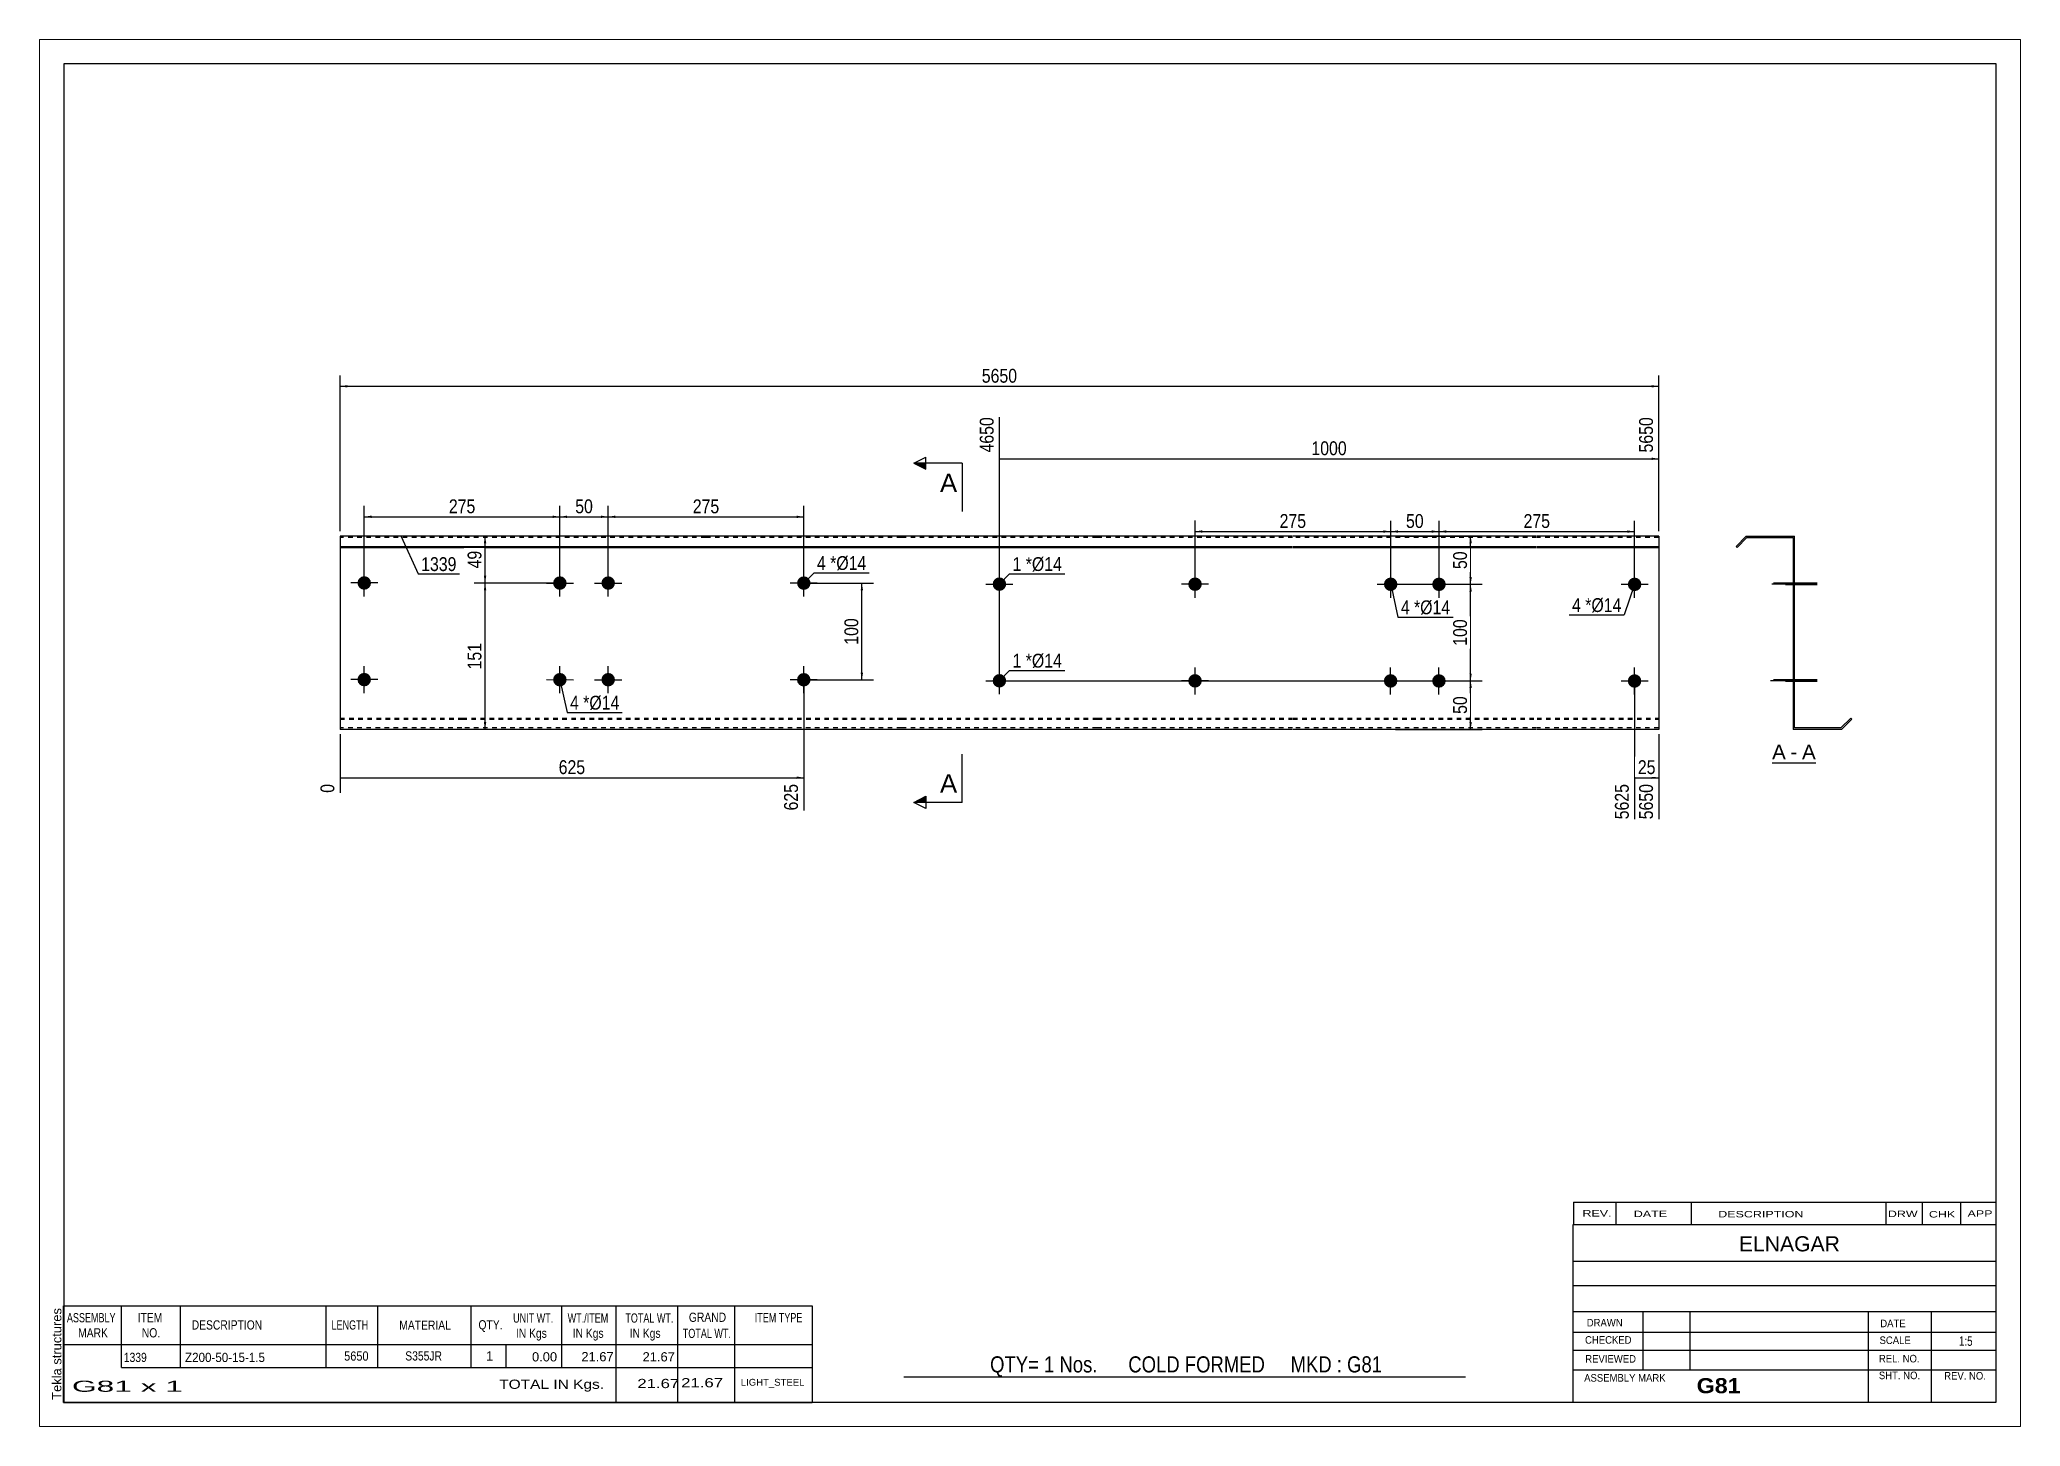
# Paper-space layout 'Layout1' of a CAD drawing. Header units: millimetres. Extents: x 0 to 410, y 0 to 287.
# The model-space entities are those that its viewports show. They can reach past a viewport. Long polylines and large blocks are cut down to what shows.
import ezdxf

# ---------------------------------------------------------------- set-up
doc = ezdxf.new("R2010")
doc.units = ezdxf.units.MM
doc.linetypes.add('DXK_LINE_DOT1', pattern=[1.8814, 0.9407, -0.9407])
doc.layers.add('Viewport layer', color=7, linetype='Continuous', plot=False)
doc.styles.add('Arial', font='ARIAL.TTF', dxfattribs={"height": 0.2})
doc.styles.add('Arial Bold', font='ARIALBD.TTF', dxfattribs={"height": 0.2})
doc.styles.add('Arial Narrow', font='ARIALN.TTF', dxfattribs={"height": 0.2})

# ---------------------------------------------------------------- blocks, each defined once
blk = doc.blocks.new('Unknown-627006791-1681')
at = {"color": 5, "linetype": 'Continuous'}
for p, q in [((342.8, 117.75), (-57.2, 117.75)), ((-57.2, 117.75), (-57.2, -159.25)), ((342.8, -159.25), (342.8, 117.75)), ((-57.2, -159.25), (342.8, -159.25))]:
    blk.add_line(p, q, dxfattribs=at)
at = {"color": 174, "linetype": 'Continuous', "style": 'Arial'}
blk.add_text('Tekla structures', height=1.9102, rotation=90, dxfattribs=at).set_placement((-57.7, -158.75))
blk = doc.blocks.new('Unknown-627006791-12 - 1230')
at = {"color": 7, "linetype": 'Continuous'}
blk.add_line((296.4, -26.95), (305.43, -26.95), dxfattribs=at)
at = {"color": 0, "linetype": 'Continuous'}
blk.add_wipeout([(299.25, -26.2), (299.25, -23), (296.4, -23), (296.4, -26.2)], dxfattribs=at)
blk.add_wipeout([(301.63, -26.2), (301.63, -23), (300.21, -23), (300.21, -26.2)], dxfattribs=at)
at = {"color": 96, "linetype": 'Continuous', "style": 'Arial'}
blk.add_text('A', height=3.06, dxfattribs=at).set_placement((296.4, -26.2))
at = {"color": 0, "linetype": 'Continuous'}
blk.add_wipeout([(305.43, -26.2), (305.43, -23), (302.59, -23), (302.59, -26.2)], dxfattribs=at)
at = {"color": 96, "linetype": 'Continuous', "style": 'Arial'}
for s, p in [('A', (302.59, -26.2)), ('-', (300.21, -26.2))]:
    blk.add_text(s, height=3.06, dxfattribs=at).set_placement(p)
blk = doc.blocks.new('Bolt-627006791-1223 - 1203')
at = {"linetype": 'Continuous'}
for points in [[(216.06, 10.03, -1), (218.86, 10.03, -1)], [(226.06, 10.02, -1), (228.86, 10.02, -1)], [(216.05, -9.97, -1), (218.85, -9.97, -1)], [(226.05, -9.98, -1), (228.85, -9.98, -1)]]:
    blk.add_hatch(color=3, dxfattribs=at).paths.add_polyline_path(points)
at = {"color": 3, "linetype": 'Continuous'}
for p, q in [((217.46, 7.23), (217.46, 12.83)), ((227.46, 7.22), (227.46, 12.82)), ((214.66, 10.03), (220.26, 10.02)), ((224.66, 10.02), (230.26, 10.02)), ((217.45, -12.77), (217.45, -7.17)), ((227.45, -12.78), (227.45, -7.18)), ((214.65, -9.97), (220.25, -9.98)), ((224.65, -9.98), (230.25, -9.98))]:
    blk.add_line(p, q, dxfattribs=at)
blk = doc.blocks.new('Part-627006791-1218 - 1203')
at = {"color": 2, "linetype": 'Continuous'}
for p, q in [((0, 20), (0, -20)), ((25.19, 20), (0, 20)), ((0, 17.88), (25.19, 17.88)), ((0, 17.67), (25.19, 17.67)), ((75.68, 20), (25.29, 20)), ((25.29, 17.88), (75.68, 17.88)), ((25.29, 17.67), (75.68, 17.67)), ((116.17, 20), (75.78, 20)), ((75.78, 17.88), (116.17, 17.88)), ((75.78, 17.67), (116.17, 17.67)), ((156.67, 20), (116.27, 20)), ((116.27, 17.88), (156.67, 17.88)), ((116.27, 17.67), (156.67, 17.67)), ((197.16, 20), (156.77, 20)), ((156.77, 17.88), (197.16, 17.88)), ((156.77, 17.67), (197.16, 17.67)), ((247.65, 20), (197.26, 20)), ((197.26, 17.88), (247.65, 17.88)), ((197.26, 17.67), (247.65, 17.67)), ((272.95, 20), (247.75, 20)), ((247.75, 17.88), (272.95, 17.88)), ((247.75, 17.67), (272.95, 17.67)), ((272.95, 20), (272.94, -20)), ((25.19, -20), (0, -20)), ((75.68, -20), (25.29, -20)), ((116.17, -20), (75.78, -20)), ((156.67, -20), (116.27, -20)), ((197.16, -20), (156.77, -20)), ((247.65, -20), (197.26, -20)), ((272.94, -20), (247.75, -20))]:
    blk.add_line(p, q, dxfattribs=at)
at = {"color": 7, "linetype": 'DXK_LINE_DOT1'}
for p, q in [((25.19, 19.7), (0, 19.7)), ((75.68, 19.7), (25.29, 19.7)), ((116.17, 19.7), (75.78, 19.7)), ((156.67, 19.7), (116.27, 19.7)), ((197.16, 19.7), (156.77, 19.7)), ((247.65, 19.7), (197.26, 19.7)), ((272.95, 19.7), (247.75, 19.7)), ((0, -17.67), (25.19, -17.67)), ((0, -17.88), (25.19, -17.88)), ((25.19, -19.7), (0, -19.7)), ((25.29, -17.67), (75.68, -17.67)), ((25.29, -17.88), (75.68, -17.88)), ((75.68, -19.7), (25.29, -19.7)), ((75.78, -17.67), (116.17, -17.67)), ((75.78, -17.88), (116.17, -17.88)), ((116.17, -19.7), (75.78, -19.7)), ((116.27, -17.67), (156.67, -17.67)), ((116.27, -17.88), (156.67, -17.88)), ((156.67, -19.7), (116.27, -19.7)), ((156.77, -17.67), (197.16, -17.67)), ((156.77, -17.88), (197.16, -17.88)), ((197.16, -19.7), (156.77, -19.7)), ((197.26, -17.67), (247.65, -17.67)), ((197.26, -17.88), (247.65, -17.88)), ((247.65, -19.7), (197.26, -19.7)), ((247.75, -17.67), (272.94, -17.67)), ((247.75, -17.88), (272.94, -17.88)), ((272.94, -19.7), (247.75, -19.7))]:
    blk.add_line(p, q, dxfattribs=at)
blk = doc.blocks.new('Bolt-627006791-1219 - 1203')
at = {"linetype": 'Continuous'}
blk.add_hatch(color=3, dxfattribs=at).paths.add_polyline_path([(135.07, -9.94, -1), (137.87, -9.94, -1)])
at = {"color": 3, "linetype": 'Continuous'}
for p, q in [((136.47, -12.74), (136.47, -7.14)), ((133.67, -9.94), (139.27, -9.94))]:
    blk.add_line(p, q, dxfattribs=at)
blk = doc.blocks.new('Bolt-627006791-1220 - 1203')
at = {"linetype": 'Continuous'}
for points in [[(44.09, 10.28, -1), (46.89, 10.28, -1)], [(54.09, 10.28, -1), (56.89, 10.28, -1)], [(44.09, -9.72, -1), (46.89, -9.72, -1)], [(54.09, -9.72, -1), (56.89, -9.72, -1)]]:
    blk.add_hatch(color=3, dxfattribs=at).paths.add_polyline_path(points)
at = {"color": 3, "linetype": 'Continuous'}
for p, q in [((45.49, 7.48), (45.49, 13.08)), ((55.49, 7.48), (55.49, 13.08)), ((42.69, 10.29), (48.29, 10.28)), ((52.69, 10.28), (58.29, 10.28)), ((45.48, -12.52), (45.49, -6.92)), ((55.48, -12.52), (55.49, -6.92)), ((42.69, -9.71), (48.29, -9.72)), ((52.69, -9.72), (58.29, -9.72))]:
    blk.add_line(p, q, dxfattribs=at)
blk = doc.blocks.new('Bolt-627006791-1221 - 1203')
at = {"linetype": 'Continuous'}
for points in [[(3.6, 10.3, -1), (6.4, 10.3, -1)], [(94.58, 10.27, -1), (97.38, 10.27, -1)]]:
    blk.add_hatch(color=3, dxfattribs=at).paths.add_polyline_path(points)
at = {"color": 3, "linetype": 'Continuous'}
for p, q in [((5, 7.5), (5, 13.1)), ((95.98, 7.47), (95.98, 13.07)), ((7.8, 10.3), (2.2, 10.3)), ((98.78, 10.27), (93.18, 10.27))]:
    blk.add_line(p, q, dxfattribs=at)
blk = doc.blocks.new('Bolt-627006791-1222 - 1203')
at = {"linetype": 'Continuous'}
for points in [[(3.59, -9.7, -1), (6.39, -9.7, -1)], [(94.57, -9.73, -1), (97.37, -9.73, -1)]]:
    blk.add_hatch(color=3, dxfattribs=at).paths.add_polyline_path(points)
at = {"color": 3, "linetype": 'Continuous'}
for p, q in [((4.99, -12.5), (4.99, -6.9)), ((95.97, -12.53), (95.97, -6.93)), ((7.79, -9.7), (2.19, -9.7)), ((98.77, -9.73), (93.17, -9.73))]:
    blk.add_line(p, q, dxfattribs=at)
blk = doc.blocks.new('Bolt-627006791-1224 - 1203')
at = {"linetype": 'Continuous'}
blk.add_hatch(color=3, dxfattribs=at).paths.add_polyline_path([(135.07, 10.06, -1), (137.87, 10.06, -1)])
at = {"color": 3, "linetype": 'Continuous'}
for p, q in [((136.47, 7.26), (136.47, 12.86)), ((133.67, 10.06), (139.27, 10.06))]:
    blk.add_line(p, q, dxfattribs=at)
blk = doc.blocks.new('Bolt-627006791-1225 - 1203')
at = {"linetype": 'Continuous'}
for points in [[(175.56, 10.04, -1), (178.36, 10.04, -1)], [(266.55, 10.01, -1), (269.35, 10.01, -1)]]:
    blk.add_hatch(color=3, dxfattribs=at).paths.add_polyline_path(points)
at = {"color": 3, "linetype": 'Continuous'}
for p, q in [((176.96, 7.24), (176.97, 12.84)), ((267.94, 7.21), (267.95, 12.81)), ((179.76, 10.04), (174.16, 10.04)), ((270.75, 10.01), (265.15, 10.01))]:
    blk.add_line(p, q, dxfattribs=at)
blk = doc.blocks.new('Bolt-627006791-1226 - 1203')
at = {"linetype": 'Continuous'}
for points in [[(175.56, -9.96, -1), (178.36, -9.96, -1)], [(266.54, -9.99, -1), (269.34, -9.99, -1)]]:
    blk.add_hatch(color=3, dxfattribs=at).paths.add_polyline_path(points)
at = {"color": 3, "linetype": 'Continuous'}
for p, q in [((176.96, -12.76), (176.96, -7.16)), ((267.94, -12.79), (267.94, -7.19)), ((179.76, -9.96), (174.16, -9.96)), ((270.74, -9.99), (265.14, -9.99))]:
    blk.add_line(p, q, dxfattribs=at)
blk = doc.blocks.new('Part-627006791-1232 - 1230')
at = {"color": 2, "linetype": 'Continuous'}
for p, q in [((291.07, 20), (288.95, 17.88)), ((288.95, 17.88), (289.16, 17.67)), ((289.16, 17.67), (291.19, 19.7)), ((291.07, 20), (301.07, 20)), ((291.19, 19.7), (300.77, 19.7)), ((300.77, 19.7), (300.77, -20)), ((301.07, -19.7), (301.07, 20)), ((310.77, -20), (300.77, -20)), ((310.65, -19.7), (301.07, -19.7)), ((312.68, -17.67), (310.65, -19.7)), ((310.77, -20), (312.89, -17.88)), ((312.89, -17.88), (312.68, -17.67))]:
    blk.add_line(p, q, dxfattribs=at)
blk = doc.blocks.new('Bolt-627006791-1233 - 1230')
at = {"linetype": 'Continuous'}
blk.add_hatch(color=3, dxfattribs=at).paths.add_polyline_path([(300.77, -8.54), (300.77, -11.34), (301.07, -11.34), (301.07, -8.54)])
at = {"color": 3, "linetype": 'Continuous'}
for p, q in [((302.67, -9.94), (296.07, -9.94)), ((301.07, -8.54), (300.77, -8.54)), ((301.07, -11.34), (300.77, -11.34))]:
    blk.add_line(p, q, dxfattribs=at)
blk = doc.blocks.new('Bolt-627006791-1234 - 1230')
at = {"linetype": 'Continuous'}
for points in [[(300.77, 11.68), (300.77, 8.88), (301.07, 8.88), (301.07, 11.68)], [(300.77, 11.68), (300.77, 8.88), (301.07, 8.88), (301.07, 11.68)], [(300.77, -8.32), (300.77, -11.12), (301.07, -11.12), (301.07, -8.32)], [(300.77, -8.32), (300.77, -11.12), (301.07, -11.12), (301.07, -8.32)]]:
    blk.add_hatch(color=3, dxfattribs=at).paths.add_polyline_path(points)
at = {"color": 3, "linetype": 'Continuous'}
for p, q in [((304.27, 10.28), (296.67, 10.28)), ((304.27, 10.28), (296.67, 10.28)), ((301.07, 11.68), (300.77, 11.68)), ((301.07, 11.68), (300.77, 11.68)), ((301.07, 8.88), (300.77, 8.88)), ((301.07, 8.88), (300.77, 8.88)), ((304.27, -9.72), (296.67, -9.72)), ((304.27, -9.72), (296.67, -9.72)), ((301.07, -8.32), (300.77, -8.32)), ((301.07, -8.32), (300.77, -8.32)), ((301.07, -11.12), (300.77, -11.12)), ((301.07, -11.12), (300.77, -11.12))]:
    blk.add_line(p, q, dxfattribs=at)
blk = doc.blocks.new('Bolt-627006791-1235 - 1230')
at = {"linetype": 'Continuous'}
for points in [[(300.77, 11.7), (300.77, 8.9), (301.07, 8.9), (301.07, 11.7)], [(300.77, 11.67), (300.77, 8.87), (301.07, 8.87), (301.07, 11.67)]]:
    blk.add_hatch(color=3, dxfattribs=at).paths.add_polyline_path(points)
at = {"color": 3, "linetype": 'Continuous'}
for p, q in [((299.17, 10.3), (305.77, 10.3)), ((299.17, 10.27), (305.77, 10.27)), ((300.77, 11.7), (301.07, 11.7)), ((300.77, 11.67), (301.07, 11.67)), ((300.77, 8.9), (301.07, 8.9)), ((300.77, 8.87), (301.07, 8.87))]:
    blk.add_line(p, q, dxfattribs=at)
blk = doc.blocks.new('Bolt-627006791-1236 - 1230')
at = {"linetype": 'Continuous'}
for points in [[(300.77, -8.3), (300.77, -11.1), (301.07, -11.1), (301.07, -8.3)], [(300.77, -8.33), (300.77, -11.13), (301.07, -11.13), (301.07, -8.33)]]:
    blk.add_hatch(color=3, dxfattribs=at).paths.add_polyline_path(points)
at = {"color": 3, "linetype": 'Continuous'}
for p, q in [((299.17, -9.7), (305.77, -9.7)), ((299.17, -9.73), (305.77, -9.73)), ((300.77, -8.3), (301.07, -8.3)), ((300.77, -8.33), (301.07, -8.33)), ((300.77, -11.1), (301.07, -11.1)), ((300.77, -11.13), (301.07, -11.13))]:
    blk.add_line(p, q, dxfattribs=at)
blk = doc.blocks.new('Bolt-627006791-1237 - 1230')
at = {"linetype": 'Continuous'}
for points in [[(300.77, 11.43), (300.77, 8.63), (301.07, 8.63), (301.07, 11.43)], [(300.77, 11.42), (300.77, 8.62), (301.07, 8.62), (301.07, 11.42)], [(300.77, -8.57), (300.77, -11.37), (301.07, -11.37), (301.07, -8.57)], [(300.77, -8.58), (300.77, -11.38), (301.07, -11.38), (301.07, -8.58)]]:
    blk.add_hatch(color=3, dxfattribs=at).paths.add_polyline_path(points)
at = {"color": 3, "linetype": 'Continuous'}
for p, q in [((303.67, 10.03), (297.07, 10.03)), ((303.67, 10.02), (297.07, 10.02)), ((301.07, 11.43), (300.77, 11.43)), ((301.07, 11.42), (300.77, 11.42)), ((301.07, 8.63), (300.77, 8.63)), ((301.07, 8.62), (300.77, 8.62)), ((303.67, -9.97), (297.07, -9.97)), ((303.67, -9.98), (297.07, -9.98)), ((301.07, -8.57), (300.77, -8.57)), ((301.07, -8.58), (300.77, -8.58)), ((301.07, -11.37), (300.77, -11.37)), ((301.07, -11.38), (300.77, -11.38))]:
    blk.add_line(p, q, dxfattribs=at)
blk = doc.blocks.new('Bolt-627006791-1238 - 1230')
at = {"linetype": 'Continuous'}
blk.add_hatch(color=3, dxfattribs=at).paths.add_polyline_path([(300.77, 11.46), (300.77, 8.66), (301.07, 8.66), (301.07, 11.46)])
at = {"color": 3, "linetype": 'Continuous'}
for p, q in [((302.97, 10.06), (296.37, 10.06)), ((301.07, 11.46), (300.77, 11.46)), ((301.07, 8.66), (300.77, 8.66))]:
    blk.add_line(p, q, dxfattribs=at)
blk = doc.blocks.new('Bolt-627006791-1239 - 1230')
at = {"linetype": 'Continuous'}
for points in [[(300.77, 11.44), (300.77, 8.64), (301.07, 8.64), (301.07, 11.44)], [(300.77, 11.41), (300.77, 8.61), (301.07, 8.61), (301.07, 11.41)]]:
    blk.add_hatch(color=3, dxfattribs=at).paths.add_polyline_path(points)
at = {"color": 3, "linetype": 'Continuous'}
for p, q in [((299.17, 10.04), (305.77, 10.04)), ((299.17, 10.01), (305.77, 10.01)), ((300.77, 11.44), (301.07, 11.44)), ((300.77, 11.41), (301.07, 11.41)), ((300.77, 8.64), (301.07, 8.64)), ((300.77, 8.61), (301.07, 8.61))]:
    blk.add_line(p, q, dxfattribs=at)
blk = doc.blocks.new('Bolt-627006791-1240 - 1230')
at = {"linetype": 'Continuous'}
for points in [[(300.77, -8.56), (300.77, -11.36), (301.07, -11.36), (301.07, -8.56)], [(300.77, -8.59), (300.77, -11.39), (301.07, -11.39), (301.07, -8.59)]]:
    blk.add_hatch(color=3, dxfattribs=at).paths.add_polyline_path(points)
at = {"color": 3, "linetype": 'Continuous'}
for p, q in [((299.17, -9.96), (305.77, -9.96)), ((299.17, -9.99), (305.77, -9.99)), ((300.77, -8.56), (301.07, -8.56)), ((300.77, -8.59), (301.07, -8.59)), ((300.77, -11.36), (301.07, -11.36)), ((300.77, -11.39), (301.07, -11.39))]:
    blk.add_line(p, q, dxfattribs=at)
blk = doc.blocks.new('StraightDimension-627006791-1281 - 1203')
at = {"linetype": 'Continuous'}
for points in [[(29.75, 8.78), (30, 10.28), (30.25, 8.78)], [(30.25, -18.5), (30, -20), (29.75, -18.5)]]:
    blk.add_hatch(color=7, dxfattribs=at).paths.add_polyline_path(points)
at = {"color": 7, "linetype": 'Continuous'}
for p, q in [((44.49, 10.28), (27.75, 10.28)), ((30, -20), (30, 10.28)), ((44.49, -20), (27.75, -20))]:
    blk.add_line(p, q, dxfattribs=at)
at = {"color": 0}
blk.add_wipeout([(29.85, -1.52), (25.65, -1.52), (25.65, -8.2), (29.85, -8.2)], dxfattribs=at)
at = {"color": 3, "style": 'Arial Narrow'}
blk.add_text('151', height=2.863, rotation=90.0002, dxfattribs=at).set_placement((29.25, -7.6))
blk = doc.blocks.new('StraightDimension-627006791-1251 - 1203')
at = {"linetype": 'Continuous'}
blk.add_hatch(color=7, dxfattribs=at).paths.add_polyline_path([(271.45, -29.75), (272.95, -30), (271.45, -30.25)])
at = {"color": 7, "linetype": 'Continuous'}
for p, q in [((267.94, -10.99), (267.94, -38.61)), ((272.95, -21), (272.95, -38.61)), ((267.94, -30), (272.95, -30))]:
    blk.add_line(p, q, dxfattribs=at)
at = {"color": 0}
blk.add_wipeout([(272.87, -29.85), (272.87, -25.65), (268.02, -25.65), (268.02, -29.85)], dxfattribs=at)
at = {"color": 0, "linetype": 'Continuous'}
blk.add_wipeout([(272.35, -30.7), (268.15, -30.7), (268.15, -39.21), (272.35, -39.21)], dxfattribs=at)
blk.add_wipeout([(267.34, -30.7), (263.14, -30.7), (263.14, -39.21), (267.34, -39.21)], dxfattribs=at)
at = {"color": 3, "style": 'Arial Narrow'}
blk.add_text('25', height=2.863, dxfattribs=at).set_placement((268.62, -29.25))
at = {"color": 3, "linetype": 'Continuous', "style": 'Arial Narrow'}
for s, p in [('5625', (266.74, -38.61)), ('5650', (271.75, -38.61))]:
    blk.add_text(s, height=2.863, rotation=90.0002, dxfattribs=at).set_placement(p)
blk = doc.blocks.new('StraightDimension-627006791-1257 - 1203')
at = {"linetype": 'Continuous'}
blk.add_hatch(color=7, dxfattribs=at).paths.add_polyline_path([(94.47, -29.75), (95.97, -30), (94.47, -30.25)])
at = {"color": 7, "linetype": 'Continuous'}
for p, q in [((95.97, -10.73), (95.97, -36.78)), ((0, -21), (0, -33.13)), ((0, -30), (95.97, -30))]:
    blk.add_line(p, q, dxfattribs=at)
at = {"color": 0}
blk.add_wipeout([(51.33, -29.85), (51.33, -25.65), (44.64, -25.65), (44.64, -29.85)], dxfattribs=at)
at = {"color": 0, "linetype": 'Continuous'}
for points in [[(-0.6, -30.7), (-4.8, -30.7), (-4.8, -33.73), (-0.6, -33.73)], [(95.37, -30.7), (91.17, -30.7), (91.17, -37.38), (95.37, -37.38)]]:
    blk.add_wipeout(points, dxfattribs=at)
at = {"color": 3, "style": 'Arial Narrow'}
blk.add_text('625', height=2.863, dxfattribs=at).set_placement((45.24, -29.25))
at = {"color": 3, "linetype": 'Continuous', "style": 'Arial Narrow'}
for s, height, p in [('0', 2.86, (-1.2, -33.13)), ('625', 2.863, (94.77, -36.78))]:
    blk.add_text(s, height=height, rotation=90.0002, dxfattribs=at).set_placement(p)
blk = doc.blocks.new('StraightDimension-627006791-1262 - 1203')
at = {"linetype": 'Continuous'}
blk.add_hatch(color=7, dxfattribs=at).paths.add_polyline_path([(271.45, 36.25), (272.95, 36), (271.45, 35.75)])
at = {"color": 7, "linetype": 'Continuous'}
for p, q in [((136.47, -8.94), (136.47, 44.61)), ((272.95, 21), (272.95, 44.61)), ((136.47, 36), (272.95, 36))]:
    blk.add_line(p, q, dxfattribs=at)
at = {"color": 0, "linetype": 'Continuous'}
for points in [[(135.87, 45.21), (131.67, 45.21), (131.67, 36.7), (135.87, 36.7)], [(272.35, 45.21), (268.15, 45.21), (268.15, 36.7), (272.35, 36.7)]]:
    blk.add_wipeout(points, dxfattribs=at)
at = {"color": 0}
blk.add_wipeout([(208.96, 36.15), (208.96, 40.35), (200.45, 40.35), (200.45, 36.15)], dxfattribs=at)
at = {"color": 3, "linetype": 'Continuous', "style": 'Arial Narrow'}
for s, p in [('4650', (135.27, 37.3)), ('5650', (271.75, 37.3))]:
    blk.add_text(s, height=2.863, rotation=90.0002, dxfattribs=at).set_placement(p)
at = {"color": 3, "style": 'Arial Narrow'}
blk.add_text('1000', height=2.863, dxfattribs=at).set_placement((201.05, 36.75))
blk = doc.blocks.new('StraightDimension-627006791-1268 - 1203')
at = {"linetype": 'Continuous'}
for points in [[(233.75, 18.5), (234, 20), (234.25, 18.5)], [(234.25, 11.53), (234, 10.03), (233.75, 11.53)]]:
    blk.add_hatch(color=7, dxfattribs=at).paths.add_polyline_path(points)
at = {"color": 7, "linetype": 'Continuous'}
for p, q in [((218.46, 20), (236.4, 20)), ((234, 10.03), (234, 20)), ((218.46, 10.03), (236.4, 10.03))]:
    blk.add_line(p, q, dxfattribs=at)
at = {"color": 0}
blk.add_wipeout([(233.85, 17.44), (229.65, 17.44), (229.65, 12.58), (233.85, 12.58)], dxfattribs=at)
at = {"color": 3, "style": 'Arial Narrow'}
blk.add_text('50', height=2.863, rotation=90.0002, dxfattribs=at).set_placement((233.25, 13.18))
blk = doc.blocks.new('StraightDimension-627006791-1326 - 1203')
at = {"linetype": 'Continuous'}
for points in [[(1.5, 50.75), (0, 51), (1.5, 51.25)], [(271.45, 51.25), (272.95, 51), (271.45, 50.75)]]:
    blk.add_hatch(color=7, dxfattribs=at).paths.add_polyline_path(points)
at = {"color": 7, "linetype": 'Continuous'}
for p, q in [((0, 21), (0, 53.25)), ((0, 51), (272.95, 51)), ((272.95, 21), (272.95, 53.25))]:
    blk.add_line(p, q, dxfattribs=at)
at = {"color": 0}
blk.add_wipeout([(140.73, 51.15), (140.73, 55.35), (132.22, 55.35), (132.22, 51.15)], dxfattribs=at)
at = {"color": 3, "style": 'Arial Narrow'}
blk.add_text('5650', height=2.863, dxfattribs=at).set_placement((132.82, 51.75))
blk = doc.blocks.new('StraightDimension-627006791-1269 - 1203')
at = {"linetype": 'Continuous'}
for points in [[(233.75, 8.53), (234, 10.03), (234.25, 8.53)], [(234.25, -8.44), (234, -9.94), (233.75, -8.44)]]:
    blk.add_hatch(color=7, dxfattribs=at).paths.add_polyline_path(points)
at = {"color": 7, "linetype": 'Continuous'}
for p, q in [((218.46, 10.03), (236.4, 10.03)), ((234, -9.94), (234, 10.03)), ((137.47, -9.94), (236.4, -9.94))]:
    blk.add_line(p, q, dxfattribs=at)
at = {"color": 0}
blk.add_wipeout([(233.85, 3.38), (229.65, 3.38), (229.65, -3.3), (233.85, -3.3)], dxfattribs=at)
at = {"color": 3, "style": 'Arial Narrow'}
blk.add_text('100', height=2.863, rotation=90.0002, dxfattribs=at).set_placement((233.25, -2.7))
blk = doc.blocks.new('StraightDimension-627006791-1270 - 1203')
at = {"linetype": 'Continuous'}
for points in [[(233.75, -11.44), (234, -9.94), (234.25, -11.44)], [(234.25, -18.5), (234, -20), (233.75, -18.5)]]:
    blk.add_hatch(color=7, dxfattribs=at).paths.add_polyline_path(points)
at = {"color": 7, "linetype": 'Continuous'}
for p, q in [((137.47, -9.94), (236.4, -9.94)), ((234, -20), (234, -9.94)), ((218.46, -20), (236.4, -20))]:
    blk.add_line(p, q, dxfattribs=at)
at = {"color": 0}
blk.add_wipeout([(233.85, -12.54), (229.65, -12.54), (229.65, -17.4), (233.85, -17.4)], dxfattribs=at)
at = {"color": 3, "style": 'Arial Narrow'}
blk.add_text('50', height=2.863, rotation=90.0002, dxfattribs=at).set_placement((233.25, -16.8))
blk = doc.blocks.new('StraightDimension-627006791-1280 - 1203')
at = {"linetype": 'Continuous'}
for points in [[(29.75, 18.5), (30, 20), (30.25, 18.5)], [(30.25, 11.78), (30, 10.28), (29.75, 11.78)]]:
    blk.add_hatch(color=7, dxfattribs=at).paths.add_polyline_path(points)
at = {"color": 7, "linetype": 'Continuous'}
for p, q in [((44.49, 20), (27.75, 20)), ((30, 10.28), (30, 20)), ((44.49, 10.28), (27.75, 10.28))]:
    blk.add_line(p, q, dxfattribs=at)
at = {"color": 0}
blk.add_wipeout([(29.85, 17.57), (25.65, 17.57), (25.65, 12.71), (29.85, 12.71)], dxfattribs=at)
at = {"color": 3, "style": 'Arial Narrow'}
blk.add_text('49', height=2.863, rotation=90.0002, dxfattribs=at).set_placement((29.25, 13.31))
blk = doc.blocks.new('StraightDimension-627006791-1288 - 1203')
at = {"linetype": 'Continuous'}
for points in [[(107.75, 8.76), (108, 10.26), (108.25, 8.76)], [(108.25, -8.24), (108, -9.74), (107.75, -8.24)]]:
    blk.add_hatch(color=7, dxfattribs=at).paths.add_polyline_path(points)
at = {"color": 7, "linetype": 'Continuous'}
for p, q in [((96.98, 10.27), (110.4, 10.26)), ((108, -9.74), (108, 10.26)), ((96.97, -9.73), (110.4, -9.74))]:
    blk.add_line(p, q, dxfattribs=at)
at = {"color": 0}
blk.add_wipeout([(107.85, 3.61), (103.65, 3.61), (103.65, -3.08), (107.85, -3.08)], dxfattribs=at)
at = {"color": 3, "style": 'Arial Narrow'}
blk.add_text('100', height=2.863, rotation=89.983, dxfattribs=at).set_placement((107.25, -2.48))
blk = doc.blocks.new('StraightDimension-627006791-1294 - 1203')
at = {"linetype": 'Continuous'}
for points in [[(56.99, 23.74), (55.49, 23.99), (56.99, 24.24)], [(94.48, 24.23), (95.98, 23.98), (94.48, 23.73)]]:
    blk.add_hatch(color=7, dxfattribs=at).paths.add_polyline_path(points)
at = {"color": 7, "linetype": 'Continuous'}
for p, q in [((55.49, 11.28), (55.49, 26.24)), ((95.98, 11.27), (95.98, 26.23)), ((55.49, 23.99), (95.98, 23.98))]:
    blk.add_line(p, q, dxfattribs=at)
at = {"color": 0}
blk.add_wipeout([(79.08, 24.13), (79.08, 28.33), (72.4, 28.33), (72.4, 24.13)], dxfattribs=at)
at = {"color": 3, "style": 'Arial Narrow'}
blk.add_text('275', height=2.863, rotation=-0.0172, dxfattribs=at).set_placement((73, 24.73))
blk = doc.blocks.new('StraightDimension-627006791-1295 - 1203')
at = {"linetype": 'Continuous'}
for points in [[(46.99, 23.74), (45.49, 23.99), (46.99, 24.24)], [(53.99, 24.24), (55.49, 23.99), (53.99, 23.74)]]:
    blk.add_hatch(color=7, dxfattribs=at).paths.add_polyline_path(points)
at = {"color": 7, "linetype": 'Continuous'}
for p, q in [((45.49, 11.28), (45.49, 26.24)), ((55.49, 11.28), (55.49, 26.24)), ((45.49, 23.99), (55.49, 23.99))]:
    blk.add_line(p, q, dxfattribs=at)
at = {"color": 0}
blk.add_wipeout([(52.92, 24.14), (52.92, 28.34), (48.07, 28.34), (48.07, 24.14)], dxfattribs=at)
at = {"color": 3, "style": 'Arial Narrow'}
blk.add_text('50', height=2.863, rotation=-0.0172, dxfattribs=at).set_placement((48.67, 24.74))
blk = doc.blocks.new('StraightDimension-627006791-1296 - 1203')
at = {"linetype": 'Continuous'}
for points in [[(6.5, 23.75), (5, 24), (6.5, 24.25)], [(43.99, 24.24), (45.49, 23.99), (43.99, 23.74)]]:
    blk.add_hatch(color=7, dxfattribs=at).paths.add_polyline_path(points)
at = {"color": 7, "linetype": 'Continuous'}
for p, q in [((5, 11.3), (5, 26.25)), ((45.49, 11.28), (45.49, 26.24)), ((5, 24), (45.49, 23.99))]:
    blk.add_line(p, q, dxfattribs=at)
at = {"color": 0}
blk.add_wipeout([(28.59, 24.14), (28.59, 28.34), (21.91, 28.34), (21.91, 24.14)], dxfattribs=at)
at = {"color": 3, "style": 'Arial Narrow'}
blk.add_text('275', height=2.863, rotation=-0.0172, dxfattribs=at).set_placement((22.51, 24.74))
blk = doc.blocks.new('StraightDimension-627006791-1310 - 1203')
at = {"linetype": 'Continuous'}
for points in [[(228.96, 20.69), (227.46, 20.94), (228.96, 21.19)], [(266.45, 21.18), (267.95, 20.93), (266.45, 20.68)]]:
    blk.add_hatch(color=7, dxfattribs=at).paths.add_polyline_path(points)
at = {"color": 7, "linetype": 'Continuous'}
for p, q in [((227.46, 11.02), (227.46, 23.19)), ((227.46, 20.94), (267.95, 20.93)), ((267.95, 11.01), (267.95, 23.18))]:
    blk.add_line(p, q, dxfattribs=at)
at = {"color": 0}
blk.add_wipeout([(251.05, 21.08), (251.05, 25.28), (244.36, 25.29), (244.36, 21.09)], dxfattribs=at)
at = {"color": 3, "style": 'Arial Narrow'}
blk.add_text('275', height=2.863, rotation=-0.0172, dxfattribs=at).set_placement((244.96, 21.69))
blk = doc.blocks.new('StraightDimension-627006791-1311 - 1203')
at = {"linetype": 'Continuous'}
for points in [[(218.96, 20.69), (217.46, 20.94), (218.96, 21.19)], [(225.96, 21.19), (227.46, 20.94), (225.96, 20.69)]]:
    blk.add_hatch(color=7, dxfattribs=at).paths.add_polyline_path(points)
at = {"color": 7, "linetype": 'Continuous'}
for p, q in [((217.46, 11.03), (217.46, 23.19)), ((217.46, 20.94), (227.46, 20.94)), ((227.46, 11.02), (227.46, 23.19))]:
    blk.add_line(p, q, dxfattribs=at)
at = {"color": 0}
blk.add_wipeout([(224.89, 21.09), (224.89, 25.29), (220.03, 25.29), (220.03, 21.09)], dxfattribs=at)
at = {"color": 3, "style": 'Arial Narrow'}
blk.add_text('50', height=2.863, rotation=-0.0172, dxfattribs=at).set_placement((220.63, 21.69))
blk = doc.blocks.new('StraightDimension-627006791-1312 - 1203')
at = {"linetype": 'Continuous'}
for points in [[(178.47, 20.7), (176.97, 20.95), (178.47, 21.2)], [(215.96, 21.19), (217.46, 20.94), (215.96, 20.69)]]:
    blk.add_hatch(color=7, dxfattribs=at).paths.add_polyline_path(points)
at = {"color": 7, "linetype": 'Continuous'}
for p, q in [((176.96, 11.04), (176.97, 23.2)), ((176.97, 20.95), (217.46, 20.94)), ((217.46, 11.03), (217.46, 23.19))]:
    blk.add_line(p, q, dxfattribs=at)
at = {"color": 0}
blk.add_wipeout([(200.56, 21.1), (200.56, 25.3), (193.87, 25.3), (193.87, 21.1)], dxfattribs=at)
at = {"color": 3, "style": 'Arial Narrow'}
blk.add_text('275', height=2.863, rotation=-0.0172, dxfattribs=at).set_placement((194.47, 21.7))
blk = doc.blocks.new('CBS_BOM-627006791-1707')
at = {"color": 7, "linetype": 'Continuous'}
for p, q in [((-57.23, -147.28), (-57.23, -139.28)), ((-57.23, -139.28), (97.69, -139.28)), ((-45.23, -147.28), (-45.23, -139.28)), ((-33.04, -147.28), (-33.04, -139.28)), ((-2.88, -147.28), (-2.88, -139.28)), ((7.8, -147.28), (7.8, -139.28)), ((27.12, -147.28), (27.12, -139.28)), ((45.92, -147.28), (45.92, -139.28)), ((57.13, -147.28), (57.13, -139.28)), ((69.92, -147.28), (69.92, -139.28)), ((81.67, -147.28), (81.67, -139.28)), ((97.69, -139.29), (97.69, -147.27)), ((-57.23, -147.28), (97.69, -147.28)), ((-57.23, -152.08), (-57.23, -147.28)), ((-45.23, -152.08), (-45.23, -147.28)), ((-33.04, -152.08), (-33.04, -147.28)), ((-2.88, -152.08), (-2.88, -147.28)), ((7.8, -152.08), (7.8, -147.28)), ((27.12, -152.08), (27.12, -147.28)), ((34.38, -152.08), (34.38, -147.28)), ((45.92, -152.08), (45.92, -147.28)), ((57.13, -152.08), (57.13, -147.28)), ((69.92, -152.08), (69.92, -147.28)), ((81.69, -152.08), (81.69, -147.28)), ((97.69, -147.28), (97.69, -152.08)), ((-57.23, -159.28), (-57.23, -152.1)), ((-45.23, -152.08), (97.69, -152.08)), ((57.13, -159.28), (57.13, -152.1)), ((69.92, -159.28), (69.92, -152.1)), ((81.73, -159.28), (81.73, -152.1)), ((97.69, -152.08), (97.69, -159.28)), ((-57.23, -159.28), (97.69, -159.28))]:
    blk.add_line(p, q, dxfattribs=at)
at = {"color": 3, "linetype": 'Continuous', "style": 'Arial'}
for s, height, width, p in [('ASSEMBLY', 1.91, 0.7, (-56.55, -142.71)), ('ITEM', 1.91, 0.8, (-41.9, -142.71)), ('DESCRIPTION', 1.9102, 0.8, (-30.72, -144.21)), ('LENGTH', 1.91, 0.7, (-1.77, -144.21)), ('MATERIAL', 1.91, 0.8, (12.25, -144.26)), ('QTY.', 1.91, 0.8, (28.64, -144.18)), ('UNIT WT.', 1.91, 0.7, (35.81, -142.78)), ('WT./ITEM', 1.91, 0.7, (47.1, -142.78)), ('TOTAL WT.', 1.91, 0.7, (59.04, -142.78)), ('GRAND', 1.91, 0.8, (72.19, -142.62)), ('ITEM TYPE', 1.91, 0.7, (85.83, -142.7)), ('MARK', 1.91, 0.8, (-54.23, -145.84)), ('NO.', 1.91, 0.8, (-41.05, -145.84)), ('IN Kgs', 1.91, 0.8, (36.39, -145.92)), ('IN Kgs', 1.91, 0.8, (48.14, -145.92)), ('IN Kgs', 1.91, 0.8, (59.93, -145.92)), ('TOTAL WT.', 1.91, 0.7, (70.93, -145.96))]:
    blk.add_text(s, height=height, dxfattribs=dict(at, width=width)).set_placement(p)
at = {"color": 7, "linetype": 'Continuous', "style": 'Arial'}
for s, height, width, p in [('1339', 1.91, 0.8, (-44.77, -150.93)), ('Z200-50-15-1.5', 1.9102, 0.9, (-32.1, -150.93)), ('5650', 1.91, 0.85, (0.84, -150.65)), ('S355JR', 1.91, 0.8, (13.49, -150.62))]:
    blk.add_text(s, height=height, dxfattribs=dict(at, width=width)).set_placement(p)
for s, p in [('1', (30.21, -150.62)), ('0.00', (39.72, -150.81)), ('21.67', (49.94, -150.78)), ('21.67', (62.61, -150.81))]:
    blk.add_text(s, height=1.91, dxfattribs=at).set_placement(p)
at = {"color": 6, "linetype": 'Continuous', "style": 'Arial'}
for s, height, width, p in [('G81 x 1', 2.292, 2.05, (-55.51, -157.09)), ('TOTAL IN Kgs.', 1.9102, 1.2, (32.93, -156.48)), ('21.67', 1.91, 1.3, (61.52, -156.33)), ('21.67', 1.91, 1.3, (70.59, -156.17))]:
    blk.add_text(s, height=height, dxfattribs=dict(at, width=width)).set_placement(p)
blk.add_text('LIGHT_STEEL', height=1.4135, dxfattribs=at).set_placement((82.94, -155.83))
blk = doc.blocks.new('CBS_CALLOFF-627006791-1708')
at = {"color": 7, "linetype": 'Continuous'}
blk.add_line((116.68, -153.98), (232.91, -154), dxfattribs=at)
at = {"color": 3, "linetype": 'Continuous', "style": 'Arial Narrow'}
blk.add_text('QTY= 1 Nos.      COLD FORMED     MKD : G81', height=3.3405, dxfattribs=at).set_placement((134.54, -153.09))
blk = doc.blocks.new('CBS_NAME_BLOG-627006791-1709')
at = {"color": 7, "linetype": 'Continuous'}
for p, q in [((255.21, -122.5), (342.73, -122.5)), ((255.21, -159.21), (255.21, -122.5)), ((255.21, -130.04), (342.73, -130.04)), ((255.28, -135.09), (342.8, -135.09)), ((255.21, -140.46), (342.73, -140.46)), ((269.73, -152.57), (269.73, -140.47)), ((279.42, -152.54), (279.42, -140.47)), ((316.33, -159.21), (316.33, -140.48)), ((329.38, -159.21), (329.38, -140.47)), ((255.22, -144.76), (342.8, -144.74)), ((255.21, -148.51), (342.73, -148.51)), ((255.21, -152.55), (342.73, -152.55)), ((255.21, -159.25), (342.8, -159.25))]:
    blk.add_line(p, q, dxfattribs=at)
at = {"color": 3, "linetype": 'Continuous', "style": 'Arial'}
blk.add_text('ELNAGAR', height=3.133, dxfattribs=at).set_placement((289.53, -128.03))
at = {"color": 3, "linetype": 'Continuous'}
for s, height, style, width, p in [('DRAWN', 1.566, 'Arial', 0.9, (258.04, -143.57)), ('DATE', 1.566, 'Arial', 0.9, (318.8, -143.73)), ('CHECKED', 1.566, 'Arial', 0.9, (257.69, -147.14)), ('SCALE', 1.566, 'Arial', 0.9, (318.65, -147.21)), ('1:5', 1.957, 'Arial Narrow', 0.9, (335.1, -147.57)), ('REVIEWED', 1.566, 'Arial', 0.9, (257.73, -151.06)), ('REL. NO.', 1.566, 'Arial', 0.9, (318.51, -151.01)), ('ASSEMBLY MARK', 1.5663, 'Arial', 0.9, (257.51, -154.99)), ('G81', 3.131, 'Arial Bold', 1.1, (280.79, -157.39)), ('SHT. NO.', 1.566, 'Arial', 0.9, (318.51, -154.48)), ('REV. NO.', 1.566, 'Arial', 0.9, (332.03, -154.57))]:
    blk.add_text(s, height=height, dxfattribs=dict(at, style=style, width=width)).set_placement(p)
blk = doc.blocks.new('CBS_REVISION-627006791-1710')
at = {"color": 7, "linetype": 'Continuous'}
for p, q in [((255.29, -117.87), (342.79, -117.87)), ((255.29, -117.87), (255.29, -122.5)), ((264.09, -117.87), (264.09, -122.5)), ((279.68, -117.87), (279.68, -122.44)), ((319.94, -117.87), (319.94, -122.5)), ((327.48, -117.87), (327.48, -122.5)), ((335.43, -117.87), (335.43, -122.5)), ((255.29, -122.5), (342.79, -122.5))]:
    blk.add_line(p, q, dxfattribs=at)
at = {"color": 7, "style": 'Arial Narrow', "width": 1.7}
for s, height, p in [('REV.', 1.326, (257.15, -120.82)), ('DATE', 1.326, (267.78, -120.94)), ('DESCRIPTION', 1.3257, (285.26, -120.99)), ('DRW', 1.326, (320.37, -120.93)), ('CHK', 1.326, (328.86, -121.02)), ('APP', 1.326, (336.86, -120.87))]:
    blk.add_text(s, height=height, dxfattribs=at).set_placement(p)
blk = doc.blocks.new('Mark-627006791-1348 - 1203')
at = {"color": 0}
blk.add_wipeout([(141.02, 12.78), (141.02, 15.78), (139.19, 15.78), (139.19, 12.78)], dxfattribs=at)
blk.add_wipeout([(141.02, 12.78), (141.02, 15.78), (139.19, 15.78), (139.19, 12.78)], dxfattribs=at)
at = {"color": 7, "linetype": 'Continuous'}
blk.add_line((136.47, 10.06), (138.59, 12.18), dxfattribs=at)
at = {"color": 0}
blk.add_wipeout([(143.2, 12.78), (143.2, 15.78), (141.92, 15.78), (141.92, 12.78)], dxfattribs=at)
blk.add_wipeout([(143.2, 12.78), (143.2, 15.78), (141.92, 15.78), (141.92, 12.78)], dxfattribs=at)
at = {"color": 3, "style": 'Arial Narrow'}
blk.add_text('1', height=2.86, dxfattribs=at).set_placement((139.19, 12.78))
at = {"color": 0}
blk.add_wipeout([(149.41, 12.78), (149.41, 15.78), (143.2, 15.78), (143.2, 12.78)], dxfattribs=at)
blk.add_wipeout([(149.41, 12.78), (149.41, 15.78), (143.2, 15.78), (143.2, 12.78)], dxfattribs=at)
at = {"color": 7, "linetype": 'Continuous'}
blk.add_line((138.59, 12.18), (150.01, 12.18), dxfattribs=at)
at = {"color": 3, "style": 'Arial Narrow'}
for s, height, p in [('*', 2.86, (141.92, 12.78)), ('Ø14', 2.863, (143.2, 12.78))]:
    blk.add_text(s, height=height, dxfattribs=at).set_placement(p)
blk = doc.blocks.new('Mark-627006791-1347 - 1203')
at = {"color": 0}
blk.add_wipeout([(221.39, 3.83), (221.39, 6.83), (219.56, 6.83), (219.56, 3.83)], dxfattribs=at)
blk.add_wipeout([(221.39, 3.83), (221.39, 6.83), (219.56, 6.83), (219.56, 3.83)], dxfattribs=at)
at = {"color": 7, "linetype": 'Continuous'}
blk.add_line((217.46, 10.03), (218.96, 3.23), dxfattribs=at)
at = {"color": 0}
blk.add_wipeout([(223.56, 3.83), (223.56, 6.83), (222.29, 6.83), (222.29, 3.83)], dxfattribs=at)
blk.add_wipeout([(223.56, 3.83), (223.56, 6.83), (222.29, 6.83), (222.29, 3.83)], dxfattribs=at)
at = {"color": 3, "style": 'Arial Narrow'}
blk.add_text('4', height=2.86, dxfattribs=at).set_placement((219.56, 3.83))
at = {"color": 0}
blk.add_wipeout([(229.78, 3.83), (229.78, 6.83), (223.56, 6.83), (223.56, 3.83)], dxfattribs=at)
blk.add_wipeout([(229.78, 3.83), (229.78, 6.83), (223.56, 6.83), (223.56, 3.83)], dxfattribs=at)
at = {"color": 7, "linetype": 'Continuous'}
blk.add_line((218.96, 3.23), (230.38, 3.23), dxfattribs=at)
at = {"color": 3, "style": 'Arial Narrow'}
for s, height, p in [('*', 2.86, (222.29, 3.83)), ('Ø14', 2.863, (223.56, 3.83))]:
    blk.add_text(s, height=height, dxfattribs=at).set_placement(p)
blk = doc.blocks.new('MarkSet-627006791-1342 - 1203')
at = {"color": 0}
blk.add_wipeout([(256.83, 4.29), (256.83, 7.29), (255, 7.29), (255, 4.29)], dxfattribs=at)
blk.add_wipeout([(256.83, 4.29), (256.83, 7.29), (255, 7.29), (255, 4.29)], dxfattribs=at)
blk.add_wipeout([(259.01, 4.29), (259.01, 7.29), (257.73, 7.29), (257.73, 4.29)], dxfattribs=at)
blk.add_wipeout([(259.01, 4.29), (259.01, 7.29), (257.73, 7.29), (257.73, 4.29)], dxfattribs=at)
at = {"color": 3, "style": 'Arial Narrow'}
blk.add_text('4', height=2.86, dxfattribs=at).set_placement((255, 4.29))
at = {"color": 0}
blk.add_wipeout([(265.22, 4.29), (265.22, 7.29), (259.01, 7.29), (259.01, 4.29)], dxfattribs=at)
blk.add_wipeout([(265.22, 4.29), (265.22, 7.29), (259.01, 7.29), (259.01, 4.29)], dxfattribs=at)
at = {"color": 7, "linetype": 'Continuous'}
for p in [(267.95, 10.01), (254.4, 3.69)]:
    blk.add_line(p, (265.82, 3.69), dxfattribs=at)
at = {"color": 3, "style": 'Arial Narrow'}
for s, height, p in [('*', 2.86, (257.73, 4.29)), ('Ø14', 2.863, (259.01, 4.29))]:
    blk.add_text(s, height=height, dxfattribs=at).set_placement(p)
blk = doc.blocks.new('Mark-627006791-1346 - 1203')
at = {"color": 0}
blk.add_wipeout([(49.41, -15.91), (49.41, -12.91), (47.59, -12.91), (47.59, -15.91)], dxfattribs=at)
blk.add_wipeout([(49.41, -15.91), (49.41, -12.91), (47.59, -12.91), (47.59, -15.91)], dxfattribs=at)
at = {"color": 7, "linetype": 'Continuous'}
blk.add_line((45.49, -9.72), (46.99, -16.51), dxfattribs=at)
at = {"color": 0}
blk.add_wipeout([(51.59, -15.91), (51.59, -12.91), (50.31, -12.91), (50.31, -15.91)], dxfattribs=at)
blk.add_wipeout([(51.59, -15.91), (51.59, -12.91), (50.31, -12.91), (50.31, -15.91)], dxfattribs=at)
at = {"color": 3, "style": 'Arial Narrow'}
blk.add_text('4', height=2.86, dxfattribs=at).set_placement((47.59, -15.91))
at = {"color": 0}
blk.add_wipeout([(57.8, -15.91), (57.8, -12.91), (51.59, -12.91), (51.59, -15.91)], dxfattribs=at)
blk.add_wipeout([(57.8, -15.91), (57.8, -12.91), (51.59, -12.91), (51.59, -15.91)], dxfattribs=at)
at = {"color": 7, "linetype": 'Continuous'}
blk.add_line((46.99, -16.51), (58.4, -16.51), dxfattribs=at)
at = {"color": 3, "style": 'Arial Narrow'}
for s, height, p in [('*', 2.86, (50.31, -15.91)), ('Ø14', 2.863, (51.59, -15.91))]:
    blk.add_text(s, height=height, dxfattribs=at).set_placement(p)
blk = doc.blocks.new('SectionMark-627006791-1249 - 1203')
at = {"linetype": 'Continuous'}
for points in [[(121.23, 35.1), (121.23, 33.85), (118.73, 35.1)], [(121.23, -33.85), (121.23, -35.1), (118.73, -35.1)]]:
    blk.add_hatch(color=30, dxfattribs=at).paths.add_polyline_path(points)
at = {"color": 30, "linetype": 'Continuous'}
for p, q in [((118.73, 35.1), (121.23, 36.35)), ((118.73, 35.1), (121.23, 33.85)), ((121.23, 33.85), (121.23, 36.35)), ((118.73, -35.1), (121.23, -33.85)), ((121.23, -36.35), (118.73, -35.1)), ((121.23, -33.85), (121.23, -36.35))]:
    blk.add_line(p, q, dxfattribs=at)
at = {"color": 0, "linetype": 'Continuous'}
for points in [[(127.73, 29.1), (127.73, 33.1), (124.17, 33.1), (124.17, 29.1)], [(127.73, -33.1), (127.73, -29.1), (124.17, -29.1), (124.17, -33.1)]]:
    blk.add_wipeout(points, dxfattribs=at)
at = {"color": 30, "linetype": 'Continuous'}
for p, q in [((128.73, 35.1), (118.73, 35.1)), ((128.73, 35.1), (128.73, 25.1)), ((128.73, -35.1), (128.73, -25.1)), ((128.73, -35.1), (118.73, -35.1))]:
    blk.add_line(p, q, dxfattribs=at)
at = {"color": 96, "linetype": 'Continuous', "style": 'Arial'}
for p in [(124.17, 29.1), (124.17, -33.1)]:
    blk.add_text('A', height=3.82, dxfattribs=at).set_placement(p)
blk = doc.blocks.new('Mark-627006791-1329 - 1203')
at = {"color": 0}
blk.add_wipeout([(24.09, 12.77), (24.09, 15.77), (16.78, 15.77), (16.78, 12.77)], dxfattribs=at)
blk.add_wipeout([(24.09, 12.77), (24.09, 15.77), (16.78, 15.77), (16.78, 12.77)], dxfattribs=at)
at = {"color": 7, "linetype": 'Continuous'}
for p, q in [((12.64, 19.9), (16.18, 12.17)), ((16.18, 12.17), (24.69, 12.17))]:
    blk.add_line(p, q, dxfattribs=at)
at = {"color": 3, "style": 'Arial Narrow'}
blk.add_text('1339', height=2.863, dxfattribs=at).set_placement((16.78, 12.77))
blk = doc.blocks.new('MarkSet-627006791-1337 - 1203')
at = {"color": 0}
blk.add_wipeout([(100.53, 12.99), (100.53, 15.99), (98.7, 15.99), (98.7, 12.99)], dxfattribs=at)
blk.add_wipeout([(100.53, 12.99), (100.53, 15.99), (98.7, 15.99), (98.7, 12.99)], dxfattribs=at)
at = {"color": 7, "linetype": 'Continuous'}
blk.add_line((95.98, 10.27), (98.1, 12.39), dxfattribs=at)
at = {"color": 0}
blk.add_wipeout([(102.71, 12.99), (102.71, 15.99), (101.43, 15.99), (101.43, 12.99)], dxfattribs=at)
blk.add_wipeout([(102.71, 12.99), (102.71, 15.99), (101.43, 15.99), (101.43, 12.99)], dxfattribs=at)
at = {"color": 3, "style": 'Arial Narrow'}
blk.add_text('4', height=2.86, dxfattribs=at).set_placement((98.7, 12.99))
at = {"color": 0}
blk.add_wipeout([(108.92, 12.99), (108.92, 15.99), (102.71, 15.99), (102.71, 12.99)], dxfattribs=at)
blk.add_wipeout([(108.92, 12.99), (108.92, 15.99), (102.71, 15.99), (102.71, 12.99)], dxfattribs=at)
at = {"color": 7, "linetype": 'Continuous'}
blk.add_line((98.1, 12.39), (109.52, 12.39), dxfattribs=at)
at = {"color": 3, "style": 'Arial Narrow'}
for s, height, p in [('*', 2.86, (101.43, 12.99)), ('Ø14', 2.863, (102.71, 12.99))]:
    blk.add_text(s, height=height, dxfattribs=at).set_placement(p)
blk = doc.blocks.new('Mark-627006791-1345 - 1203')
at = {"color": 0}
blk.add_wipeout([(141.02, -7.22), (141.02, -4.22), (139.19, -4.22), (139.19, -7.22)], dxfattribs=at)
blk.add_wipeout([(141.02, -7.22), (141.02, -4.22), (139.19, -4.22), (139.19, -7.22)], dxfattribs=at)
at = {"color": 7, "linetype": 'Continuous'}
blk.add_line((136.47, -9.94), (138.59, -7.82), dxfattribs=at)
at = {"color": 0}
blk.add_wipeout([(143.19, -7.22), (143.19, -4.22), (141.92, -4.22), (141.92, -7.22)], dxfattribs=at)
blk.add_wipeout([(143.19, -7.22), (143.19, -4.22), (141.92, -4.22), (141.92, -7.22)], dxfattribs=at)
at = {"color": 3, "style": 'Arial Narrow'}
blk.add_text('1', height=2.86, dxfattribs=at).set_placement((139.19, -7.22))
at = {"color": 0}
blk.add_wipeout([(149.41, -7.22), (149.41, -4.22), (143.19, -4.22), (143.19, -7.22)], dxfattribs=at)
blk.add_wipeout([(149.41, -7.22), (149.41, -4.22), (143.19, -4.22), (143.19, -7.22)], dxfattribs=at)
at = {"color": 7, "linetype": 'Continuous'}
blk.add_line((138.59, -7.82), (150.01, -7.82), dxfattribs=at)
at = {"color": 3, "style": 'Arial Narrow'}
for s, height, p in [('*', 2.86, (141.92, -7.22)), ('Ø14', 2.863, (143.19, -7.22))]:
    blk.add_text(s, height=height, dxfattribs=at).set_placement(p)

msp = doc.modelspace()

# ---------------------------------------------------------------- block references
for name in ['Unknown-627006791-1681', 'Part-627006791-1218 - 1203', 'Part-627006791-1232 - 1230', 'Bolt-627006791-1221 - 1203', 'Bolt-627006791-1220 - 1203', 'Bolt-627006791-1224 - 1203', 'Bolt-627006791-1225 - 1203', 'Bolt-627006791-1223 - 1203', 'Bolt-627006791-1238 - 1230', 'Bolt-627006791-1234 - 1230', 'Bolt-627006791-1237 - 1230', 'Bolt-627006791-1235 - 1230', 'Bolt-627006791-1239 - 1230', 'Bolt-627006791-1222 - 1203', 'Bolt-627006791-1219 - 1203', 'Bolt-627006791-1226 - 1203', 'Bolt-627006791-1233 - 1230', 'Bolt-627006791-1236 - 1230', 'Bolt-627006791-1240 - 1230', 'CBS_REVISION-627006791-1710', 'CBS_NAME_BLOG-627006791-1709', 'CBS_BOM-627006791-1707', 'CBS_CALLOFF-627006791-1708']:
    msp.add_blockref(name, (0, 0))

# ---------------------------------------------------------------- next in the draw order: block references
for name in ['StraightDimension-627006791-1262 - 1203', 'StraightDimension-627006791-1281 - 1203', 'StraightDimension-627006791-1251 - 1203', 'Unknown-627006791-12 - 1230']:
    msp.add_blockref(name, (0, 0))

# ---------------------------------------------------------------- next in the draw order: block references
for name in ['StraightDimension-627006791-1268 - 1203', 'StraightDimension-627006791-1257 - 1203']:
    msp.add_blockref(name, (0, 0))

# ---------------------------------------------------------------- next in the draw order: block references
for name in ['StraightDimension-627006791-1326 - 1203', 'StraightDimension-627006791-1288 - 1203', 'StraightDimension-627006791-1269 - 1203', 'Mark-627006791-1346 - 1203']:
    msp.add_blockref(name, (0, 0))

# ---------------------------------------------------------------- next in the draw order: block references
for name in ['SectionMark-627006791-1249 - 1203', 'StraightDimension-627006791-1294 - 1203', 'StraightDimension-627006791-1310 - 1203', 'StraightDimension-627006791-1280 - 1203', 'Mark-627006791-1348 - 1203', 'StraightDimension-627006791-1270 - 1203']:
    msp.add_blockref(name, (0, 0))

# ---------------------------------------------------------------- next in the draw order: block references
for name in ['StraightDimension-627006791-1295 - 1203', 'StraightDimension-627006791-1311 - 1203', 'MarkSet-627006791-1337 - 1203', 'MarkSet-627006791-1342 - 1203', 'Mark-627006791-1345 - 1203']:
    msp.add_blockref(name, (0, 0))

# ---------------------------------------------------------------- next in the draw order: block references
for name in ['StraightDimension-627006791-1296 - 1203', 'StraightDimension-627006791-1312 - 1203']:
    msp.add_blockref(name, (0, 0))

# ---------------------------------------------------------------- next in the draw order: block references
for name in ['Mark-627006791-1329 - 1203', 'Mark-627006791-1347 - 1203']:
    msp.add_blockref(name, (0, 0))

psp = doc.layouts.get("Layout1")

# ---------------------------------------------------------------- viewports
at = {"layer": 'Viewport layer', "view_target_point": (142.8, -20.75)}
psp.add_viewport(center=(205, 143.5), size=(410, 287), view_center_point=(0, 0), view_height=287, dxfattribs=at)

doc.saveas('drawing.dxf')
